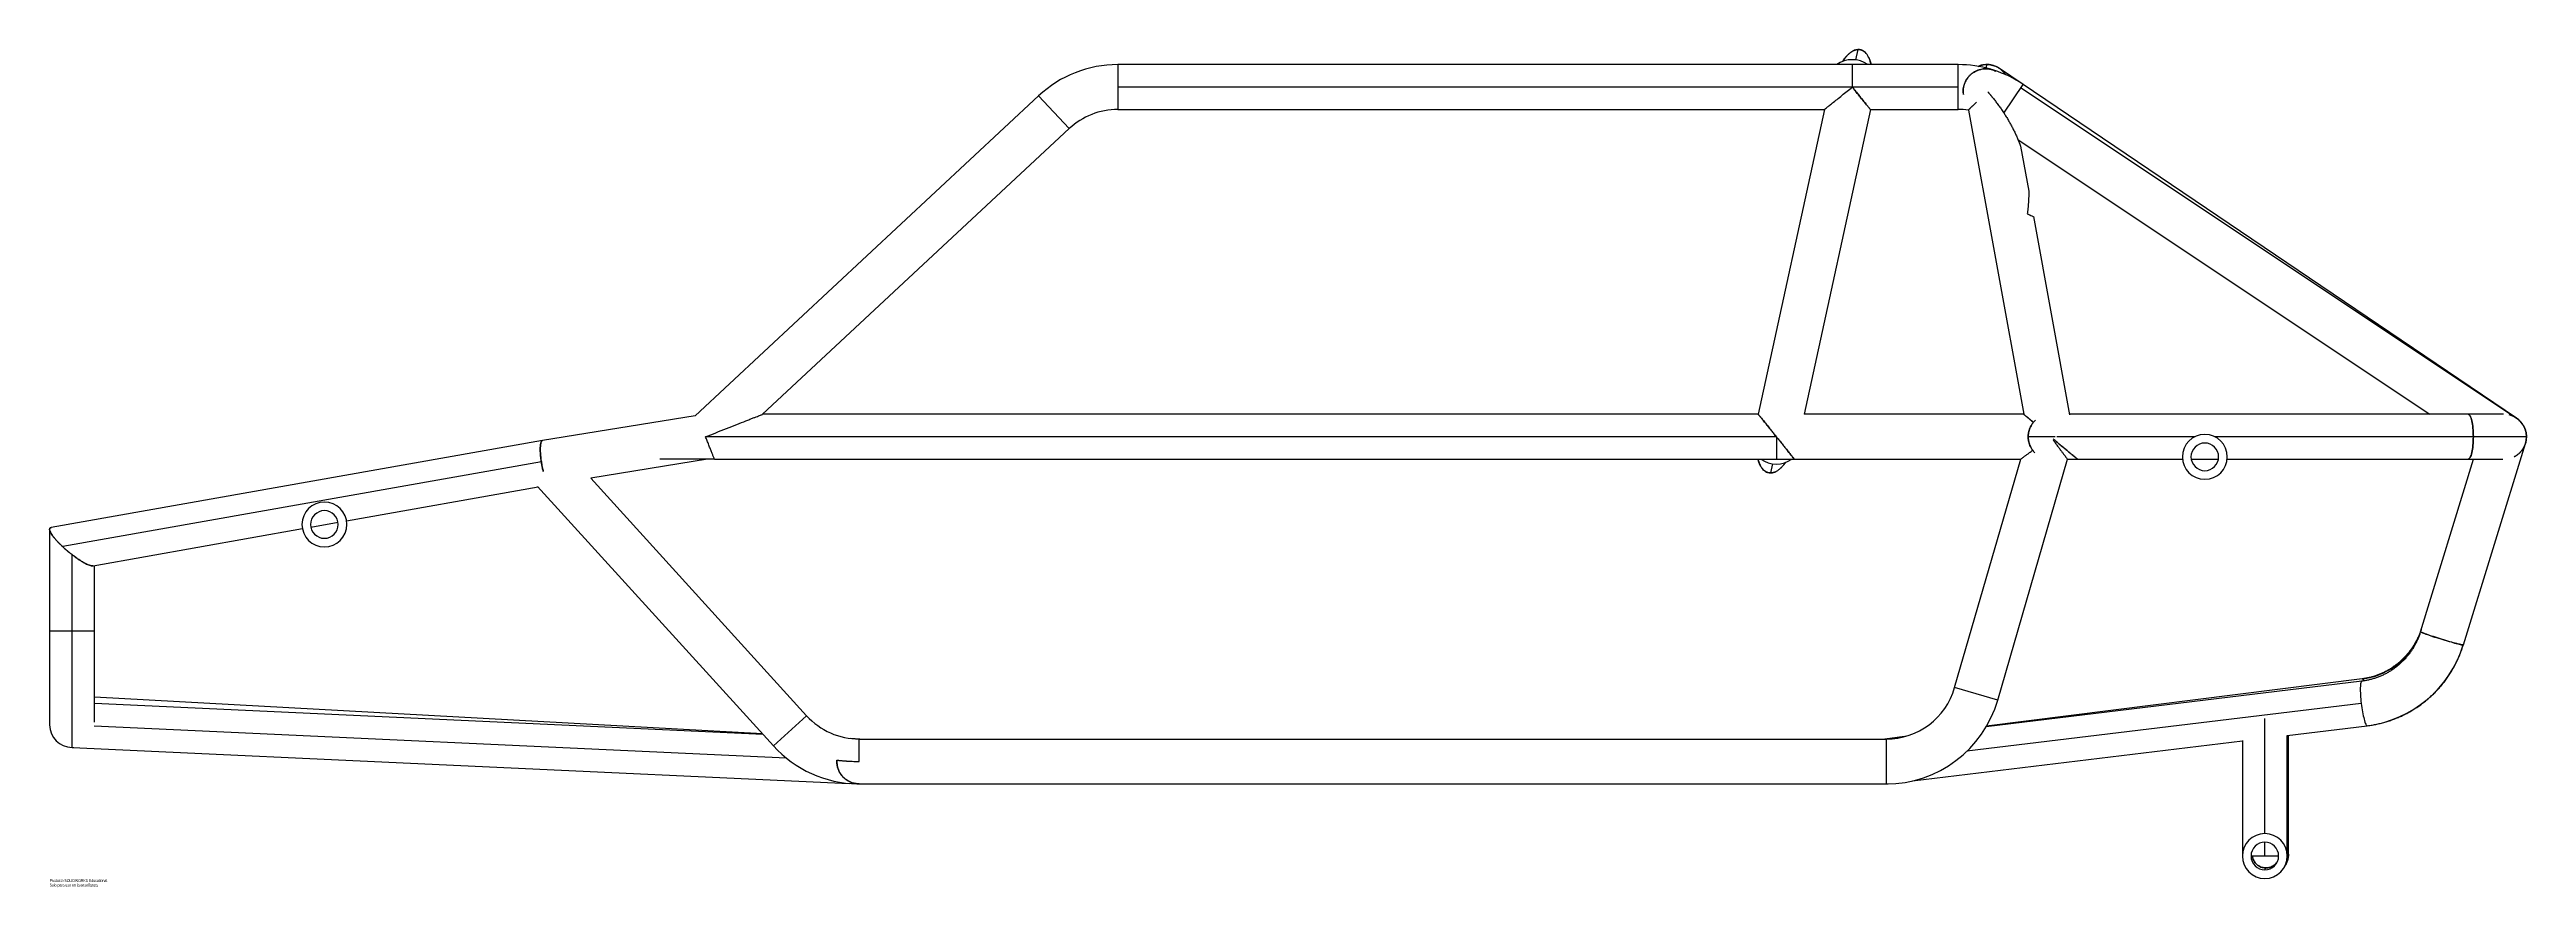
# Model space of a CAD drawing. Header units: metres. Extents: x -1.25 to 2.78, y -0.2 to 1.16.
import ezdxf

# ---------------------------------------------------------------- set-up
doc = ezdxf.new("R2010")
doc.units = ezdxf.units.M
doc.styles.add('SLDTEXTSTYLE0', font='TXT', dxfattribs={"width": 0.7})

msp = doc.modelspace()

# ---------------------------------------------------------------- linework, layer by layer
at = {"color": 7, "linetype": 'Continuous', "lineweight": 25}
for p, q in [((1.8561, 1.1338), (0.4881, 1.1338)), ((0.4881, 1.1338), (0.4881, 1.0608)), ((1.6836, 1.1338), (1.6836, 1.0973)), ((1.6895, 1.1413), (1.6932, 1.1583)), ((1.8561, 1.0608), (1.8561, 1.1338)), ((1.9028, 1.1339), (1.9011, 1.1284)), ((1.8561, 1.0973), (0.4881, 1.0973)), ((1.9007, 1.1271), (1.9007, 1.127)), ((2.7648, 0.5586), (1.923, 1.1277)), ((1.9304, 1.0548), (1.9619, 1.1014)), ((1.9583, 1.0961), (2.7646, 0.5587)), ((0.3593, 1.0831), (-0.1996, 0.5626)), ((0.3593, 1.0831), (0.4091, 1.0297)), ((0.4881, 1.0608), (1.6383, 1.0608)), ((1.6383, 1.0608), (1.5306, 0.5648)), ((1.713, 1.0608), (1.6053, 0.5648)), ((1.713, 1.0608), (1.8561, 1.0608)), ((1.8725, 1.0596), (1.9626, 0.5648)), ((0.4091, 1.0297), (-0.09, 0.5648)), ((1.9534, 1.0116), (2.6237, 0.5648)), ((1.9574, 1.0012), (1.9707, 0.9279)), ((1.9783, 0.8865), (2.037, 0.5641)), ((1.5306, 0.5648), (-0.09, 0.5648)), ((1.9626, 0.5648), (1.6053, 0.5648)), ((2.7436, 0.5648), (2.0369, 0.5648)), ((-0.1996, 0.5626), (-0.4481, 0.5222)), ((1.56, 0.5283), (-0.1828, 0.5283)), ((1.56, 0.5283), (1.56, 0.4918)), ((2.0136, 0.5283), (1.9699, 0.5283)), ((2.2412, 0.5283), (2.0167, 0.5283)), ((2.7806, 0.5283), (2.2735, 0.5283)), ((-0.4481, 0.5222), (-1.2481, 0.3805)), ((-0.4501, 0.4874), (-1.2292, 0.3495)), ((-0.1798, 0.4918), (-0.3697, 0.4609)), ((-0.1684, 0.4918), (1.9578, 0.4918)), ((1.5535, 0.4843), (1.5503, 0.4694)), ((1.8502, 0.1202), (1.9578, 0.4918)), ((1.9204, 0.0999), (2.0338, 0.4918)), ((2.0338, 0.4918), (2.2211, 0.4918)), ((2.0499, 0.4932), (2.0502, 0.4918)), ((2.2352, 0.4918), (2.2795, 0.4918)), ((2.2937, 0.4918), (2.7422, 0.4918)), ((2.6084, 0.2111), (2.6949, 0.4918)), ((2.6782, 0.1896), (2.7793, 0.5176)), ((-0.7672, 0.3915), (-0.4554, 0.4467)), ((-0.4562, 0.4476), (-0.0724, 0.0253)), ((-0.3697, 0.4609), (-0.0183, 0.0744)), ((1.552, 0.4694), (1.55, 0.4693)), ((-1.2505, 0.3777), (-1.2505, 0.0594)), ((-1.1798, 0.3185), (-0.8391, 0.3788)), ((-0.8253, 0.3812), (-0.781, 0.3891)), ((-1.214, 0.0228), (-1.214, 0.3365)), ((-1.1775, 0.0638), (-1.1775, 0.3189)), ((-1.1775, 0.2118), (-1.2505, 0.2118)), ((2.5129, 0.1306), (1.9017, 0.0565)), ((2.5133, 0.1344), (1.9022, 0.0574)), ((-0.0904, 0.0452), (-1.1775, 0.1045)), ((-0.0892, 0.0438), (-1.1775, 0.0943)), ((1.9204, 0.0999), (1.8502, 0.1202)), ((2.512, 0.0944), (1.8702, 0.0166)), ((-0.0511, 0.0053), (-1.178, 0.0575)), ((-0.0183, 0.0744), (-0.0724, 0.0253)), ((1.7697, 0.0407), (1.7366, 0.0365)), ((1.7686, 0.0404), (1.7367, 0.0365)), ((2.3551, -0.1174), (2.3551, 0.07)), ((2.3913, 0.0423), (2.5217, 0.0581)), ((2.3916, -0.1538), (2.3916, 0.0424)), ((2.3934, -0.1507), (2.3934, 0.0426)), ((2.5216, 0.0581), (2.5217, 0.0581)), ((-1.214, 0.0228), (-1.211, 0.023)), ((-1.2134, 0.0229), (0.0508, -0.0358)), ((0.0684, 0.0365), (0.0539, 0.0373)), ((0.0683, 0.0365), (0.0559, 0.0371)), ((0.0674, 0.0365), (1.7389, 0.0365)), ((0.0674, 0), (0.0674, 0.0365)), ((1.7389, 0.0365), (1.7389, -0.0365)), ((1.7818, -0.0316), (2.3186, 0.0335)), ((2.3186, 0.034), (2.3186, -0.1539)), ((0.0674, -0.0365), (1.7389, -0.0365)), ((2.3777, -0.1539), (2.3325, -0.1539)), ((2.3551, -0.1539), (2.3551, -0.1314)), ((2.3551, -0.1764), (2.3569, -0.1732)), ((2.3869, -0.1719), (2.3886, -0.1688))]:
    msp.add_line(p, q, dxfattribs=at)
at = {"color": 7, "linetype": 'Continuous', "lineweight": 25, "flags": 128}
for points in [[(2.6859, 0.5648), (2.6868, 0.5647), (2.6876, 0.5641), (2.6884, 0.5633), (2.6892, 0.5621), (2.69, 0.5605), (2.6907, 0.5587), (2.6913, 0.5565), (2.692, 0.5541), (2.6925, 0.5515), (2.693, 0.5486), (2.6934, 0.5455), (2.6938, 0.5423), (2.6941, 0.5389), (2.6943, 0.5354), (2.6944, 0.5319), (2.6945, 0.5283)], [(2.6945, 0.5283), (2.6944, 0.5319), (2.6943, 0.5354), (2.6941, 0.5389), (2.6938, 0.5423), (2.6934, 0.5455), (2.693, 0.5486), (2.6925, 0.5515), (2.692, 0.5541), (2.6913, 0.5565), (2.6907, 0.5587), (2.69, 0.5605), (2.6892, 0.5621), (2.6884, 0.5633), (2.6876, 0.5641), (2.6868, 0.5647), (2.6859, 0.5648)], [(2.6945, 0.5283), (2.6944, 0.5247), (2.6943, 0.5212), (2.6941, 0.5177), (2.6938, 0.5143), (2.6934, 0.5111), (2.693, 0.508), (2.6925, 0.5052), (2.692, 0.5025), (2.6913, 0.5001), (2.6907, 0.498), (2.69, 0.4961), (2.6892, 0.4946), (2.6884, 0.4934), (2.6876, 0.4925), (2.6868, 0.492), (2.6859, 0.4918)], [(2.6859, 0.4918), (2.6868, 0.492), (2.6876, 0.4925), (2.6884, 0.4934), (2.6892, 0.4946), (2.69, 0.4961), (2.6907, 0.498), (2.6913, 0.5001), (2.692, 0.5025), (2.6925, 0.5052), (2.693, 0.508), (2.6934, 0.5111), (2.6938, 0.5143), (2.6941, 0.5177), (2.6943, 0.5212), (2.6944, 0.5247), (2.6945, 0.5283)], [(2.6782, 0.1896), (2.678, 0.1895), (2.6775, 0.1896), (2.6766, 0.1897), (2.6754, 0.1899), (2.6739, 0.1902), (2.6721, 0.1906), (2.67, 0.1911), (2.6677, 0.1917), (2.6651, 0.1924), (2.6623, 0.1932), (2.6594, 0.194), (2.6562, 0.1949), (2.653, 0.1958), (2.6497, 0.1968), (2.6463, 0.1978), (2.6429, 0.1989), (2.6394, 0.2), (2.6361, 0.201), (2.6327, 0.2021), (2.6295, 0.2031), (2.6265, 0.2041), (2.6235, 0.2051), (2.6208, 0.2061), (2.6183, 0.2069), (2.6161, 0.2078), (2.614, 0.2085), (2.6123, 0.2092), (2.6109, 0.2098), (2.6098, 0.2102), (2.609, 0.2106), (2.6085, 0.2109), (2.6084, 0.2111)], [(2.6084, 0.2111), (2.6085, 0.211), (2.6088, 0.2108), (2.6094, 0.2104), (2.6104, 0.21), (2.6117, 0.2094), (2.6133, 0.2088), (2.6152, 0.2081), (2.6174, 0.2073), (2.6198, 0.2064), (2.6224, 0.2055), (2.6252, 0.2045), (2.6282, 0.2035), (2.6314, 0.2025), (2.6347, 0.2015), (2.638, 0.2004), (2.6414, 0.1993), (2.6449, 0.1983), (2.6483, 0.1972), (2.6516, 0.1962), (2.6549, 0.1953), (2.6581, 0.1944), (2.6611, 0.1935), (2.664, 0.1927), (2.6666, 0.192), (2.6691, 0.1914), (2.6712, 0.1908), (2.6732, 0.1904), (2.6748, 0.19), (2.6761, 0.1897), (2.6771, 0.1896), (2.6778, 0.1895)], [(2.6778, 0.1895), (2.6782, 0.1896), (2.6782, 0.1896)], [(2.5129, 0.1306), (2.5125, 0.1305), (2.5121, 0.1299), (2.5117, 0.1291), (2.5113, 0.1279), (2.511, 0.1264), (2.5108, 0.1245), (2.5106, 0.1224), (2.5105, 0.12), (2.5105, 0.1174), (2.5105, 0.1145), (2.5106, 0.1115), (2.5108, 0.1083), (2.511, 0.1049), (2.5113, 0.1015), (2.5116, 0.0979), (2.512, 0.0944), (2.5125, 0.0908), (2.513, 0.0873), (2.5135, 0.0839), (2.5141, 0.0805), (2.5147, 0.0773), (2.5153, 0.0742), (2.516, 0.0714), (2.5166, 0.0688), (2.5173, 0.0664), (2.5179, 0.0642), (2.5186, 0.0624), (2.5193, 0.0609), (2.5199, 0.0597), (2.5205, 0.0588), (2.5211, 0.0583), (2.5216, 0.0581)], [(2.5129, 0.1306), (2.5125, 0.1305), (2.5121, 0.1299), (2.5117, 0.1291), (2.5113, 0.1279), (2.511, 0.1264), (2.5108, 0.1245), (2.5106, 0.1224), (2.5105, 0.12), (2.5105, 0.1174), (2.5105, 0.1145), (2.5106, 0.1115), (2.5108, 0.1083), (2.511, 0.1049), (2.5113, 0.1015), (2.5116, 0.0979), (2.512, 0.0944)], [(2.5133, 0.1344), (2.5135, 0.1344), (2.5142, 0.1342), (2.5149, 0.1337), (2.5156, 0.1328), (2.5164, 0.1316), (2.5166, 0.1312)], [(2.5133, 0.1344), (2.5135, 0.1344), (2.5142, 0.1342)], [(2.512, 0.0944), (2.5125, 0.0908), (2.513, 0.0873), (2.5135, 0.0839), (2.5141, 0.0805), (2.5147, 0.0773), (2.5153, 0.0742), (2.516, 0.0714), (2.5166, 0.0688), (2.5173, 0.0664), (2.5179, 0.0642), (2.5186, 0.0624), (2.5193, 0.0609), (2.5199, 0.0597), (2.5205, 0.0588), (2.5211, 0.0583), (2.5216, 0.0581), (2.5217, 0.0581)]]:
    msp.add_lwpolyline(points, dxfattribs=at)
at = {"color": 7, "linetype": 'Continuous', "lineweight": 25}
for centre, radius, start, end in [((0.4881, 0.9449), 0.1889, 90, 132.9666), ((1.6836, 1.0973), 0.0445, 55.2281, 124.7719), ((1.8561, 0.9449), 0.1889, 73.67, 90), ((1.8561, 0.9449), 0.1889, 55.9392, 72.1195), ((0.4881, 0.9449), 0.1159, 90, 132.9666), ((1.8561, 0.9449), 0.1159, 81.8484, 90), ((2.2574, 0.4956), 0.0365, 90, 270), ((2.2574, 0.4956), 0.0365, 270, 90), ((2.7444, 0.5283), 0.0365, 21.8955, 76.4832), ((1.56, 0.5283), 0.0444, 235.2281, 304.7719), ((2.2574, 0.4956), 0.0225, 90, 270), ((2.2574, 0.4956), 0.0225, 270, 90), ((-0.8032, 0.3856), 0.0365, 90, 270), ((-0.8032, 0.3856), 0.0225, 90, 270), ((-0.8032, 0.3856), 0.0365, 270, 90), ((-0.8032, 0.3856), 0.0225, 270, 90), ((2.499, 0.25), 0.1168, 277.4847, 332.9482), ((2.4985, 0.2442), 0.1875, 277.0836, 343.0585), ((2.5095, 0.1279), 0.00783, 25.7533, 53.2767), ((1.7389, 0.1524), 0.1159, 270, 343.8521), ((1.7389, 0.1524), 0.1889, 270, 343.8521), ((-1.214, 0.0594), 0.0365, 180, 270), ((0.0674, 0.1524), 0.1159, 222.2724, 270), ((0.0674, 0.1524), 0.1889, 222.2724, 269.1004), ((2.3551, -0.1539), 0.0365, 0, 180), ((2.3551, -0.1539), 0.0365, 180, 0), ((2.3551, -0.1539), 0.0225, 0, 180), ((2.3551, -0.1539), 0.0225, 180, 0)]:
    msp.add_arc(centre, radius, start, end, dxfattribs=at)
for points, knots in [([(1.6679, 1.1388), (1.6679, 1.1388), (1.669, 1.1407), (1.6714, 1.1439), (1.675, 1.1483), (1.6787, 1.1519), (1.6826, 1.1548), (1.6864, 1.1569), (1.6899, 1.158), (1.6922, 1.1582), (1.6932, 1.1583)], [0, 0, 0, 0, 0.001207, 0.1953, 0.365384, 0.512818, 0.66869, 0.798137, 0.90683, 1, 1, 1, 1]), ([(1.694, 1.1583), (1.6929, 1.1583), (1.6907, 1.1582), (1.6872, 1.1572), (1.6834, 1.1553), (1.6795, 1.1526), (1.6757, 1.1491), (1.6721, 1.1449), (1.6694, 1.1414), (1.6682, 1.1392), (1.6679, 1.1388)], [0, 0, 0, 0, 0.090201, 0.194903, 0.319262, 0.468952, 0.610707, 0.774542, 0.96194, 1, 1, 1, 1]), ([(1.6932, 1.1583), (1.6941, 1.1583), (1.6959, 1.1582), (1.6987, 1.1575), (1.7016, 1.1561), (1.7045, 1.1538), (1.7074, 1.1506), (1.71, 1.1463), (1.7123, 1.1408), (1.7137, 1.1365), (1.7141, 1.134), (1.7141, 1.1338)], [0, 0, 0, 0, 0.075625, 0.157113, 0.247398, 0.350433, 0.470869, 0.613478, 0.783881, 0.983829, 1, 1, 1, 1]), ([(1.7141, 1.1338), (1.7136, 1.1359), (1.7127, 1.14), (1.7105, 1.1454), (1.7079, 1.1499), (1.7052, 1.1532), (1.7023, 1.1556), (1.6994, 1.1572), (1.6967, 1.1581), (1.6948, 1.1582), (1.694, 1.1583)], [0, 0, 0, 0, 0.1914332, 0.3653969, 0.5140266, 0.6394552, 0.7464106, 0.8395893, 0.9230761, 1, 1, 1, 1]), ([(1.8884, 1.1309), (1.8891, 1.1312), (1.8912, 1.1322), (1.8948, 1.1331), (1.8989, 1.1338), (1.9015, 1.1339), (1.9028, 1.1339)], [0, 0, 0, 0, 0.125824, 0.430409, 0.722824, 1, 1, 1, 1]), ([(1.923, 1.1277), (1.9219, 1.1283), (1.9197, 1.1298), (1.9158, 1.1315), (1.9114, 1.133), (1.9064, 1.1339), (1.9011, 1.134), (1.8959, 1.1334), (1.8917, 1.1324), (1.8892, 1.1313), (1.8885, 1.1309)], [0, 0, 0, 0, 0.116653, 0.244478, 0.382937, 0.530546, 0.684658, 0.815378, 0.945426, 1, 1, 1, 1]), ([(1.9028, 1.1339), (1.904, 1.1339), (1.9066, 1.1338), (1.9105, 1.1331), (1.9146, 1.132), (1.919, 1.1302), (1.9234, 1.1276), (1.9273, 1.1244), (1.9306, 1.121), (1.9323, 1.1185), (1.9332, 1.1173)], [0, 0, 0, 0, 0.09353, 0.19942, 0.31861, 0.45152, 0.597734, 0.755647, 0.880001, 1, 1, 1, 1]), ([(1.6383, 1.0608), (1.6383, 1.0608), (1.6385, 1.061), (1.6395, 1.0618), (1.6403, 1.0624), (1.6425, 1.0642), (1.644, 1.0654), (1.6473, 1.0681), (1.6493, 1.0697), (1.6537, 1.0732), (1.6562, 1.0752), (1.6614, 1.0794), (1.6641, 1.0816), (1.6697, 1.0861), (1.6725, 1.0884), (1.6781, 1.0929), (1.6809, 1.0951), (1.6836, 1.0973)], [0, 0, 0, 0, 0.125, 0.125, 0.25, 0.25, 0.375, 0.375, 0.5, 0.5, 0.625, 0.625, 0.75, 0.75, 0.875, 0.875, 1, 1, 1, 1]), ([(1.6836, 1.0973), (1.6853, 1.0951), (1.6871, 1.0929), (1.6907, 1.0884), (1.6926, 1.0861), (1.6962, 1.0816), (1.698, 1.0794), (1.7013, 1.0752), (1.7029, 1.0732), (1.7058, 1.0697), (1.7071, 1.0681), (1.7093, 1.0654), (1.7102, 1.0642), (1.7116, 1.0624), (1.7122, 1.0618), (1.7128, 1.061), (1.713, 1.0608), (1.713, 1.0608)], [0, 0, 0, 0, 0.125, 0.125, 0.25, 0.25, 0.375, 0.375, 0.5, 0.5, 0.625, 0.625, 0.75, 0.75, 0.875, 0.875, 1, 1, 1, 1]), ([(1.713, 1.0608), (1.713, 1.0608), (1.7129, 1.0609), (1.7126, 1.0612), (1.7124, 1.0615), (1.7118, 1.0623), (1.7114, 1.0627), (1.7106, 1.0638), (1.7101, 1.0644), (1.7084, 1.0664), (1.7071, 1.068), (1.7043, 1.0715), (1.7028, 1.0734), (1.6996, 1.0773), (1.698, 1.0793), (1.6949, 1.0832), (1.6933, 1.0852), (1.6903, 1.0889), (1.6888, 1.0907), (1.6861, 1.0941), (1.6848, 1.0958), (1.6836, 1.0973)], [0, 0, 0, 0, 0.0625, 0.0625, 0.125, 0.125, 0.1875, 0.1875, 0.25, 0.25, 0.375, 0.375, 0.5, 0.5, 0.625, 0.625, 0.75, 0.75, 0.875, 0.875, 1, 1, 1, 1]), ([(1.9007, 1.127), (1.8994, 1.1269), (1.8968, 1.1268), (1.8926, 1.1261), (1.8881, 1.1248), (1.8835, 1.1227), (1.8793, 1.1201), (1.8758, 1.1172), (1.8731, 1.1144), (1.8705, 1.1112), (1.8683, 1.1075), (1.8665, 1.1035), (1.8651, 1.0991), (1.8642, 1.0942), (1.864, 1.0894), (1.8644, 1.0864), (1.8646, 1.0851)], [0, 0, 0, 0, 0.075598, 0.15538, 0.238512, 0.323927, 0.410628, 0.465356, 0.520653, 0.57702, 0.635253, 0.696347, 0.761292, 0.839865, 0.924708, 1, 1, 1, 1]), ([(1.8646, 1.0851), (1.8645, 1.0863), (1.864, 1.0891), (1.8642, 1.0936), (1.8649, 1.0984), (1.8662, 1.1027), (1.868, 1.1069), (1.8703, 1.1109), (1.8731, 1.1145), (1.8764, 1.1178), (1.8799, 1.1205), (1.8841, 1.123), (1.8888, 1.1251), (1.8939, 1.1264), (1.8992, 1.1271), (1.9045, 1.1269), (1.9095, 1.1261), (1.9137, 1.1248), (1.9161, 1.1236), (1.9172, 1.1231)], [0, 0, 0, 0, 0.046676, 0.114993, 0.164601, 0.212666, 0.259439, 0.305489, 0.351586, 0.398493, 0.446761, 0.496612, 0.565279, 0.635609, 0.706247, 0.789451, 0.869066, 0.943681, 1, 1, 1, 1]), ([(1.9172, 1.1231), (1.917, 1.1232), (1.9155, 1.1241), (1.9125, 1.1251), (1.9084, 1.1263), (1.9045, 1.1269), (1.9019, 1.127), (1.9007, 1.127)], [0, 0, 0, 0, 0.034927, 0.318876, 0.573601, 0.799981, 1, 1, 1, 1]), ([(1.9042, 1.0895), (1.9044, 1.0892), (1.9049, 1.0886), (1.9057, 1.0877), (1.9064, 1.0869), (1.9072, 1.086), (1.908, 1.0851), (1.9087, 1.0842), (1.9095, 1.0833), (1.9102, 1.0823), (1.911, 1.0814), (1.9118, 1.0805), (1.9125, 1.0795), (1.9145, 1.0771), (1.9176, 1.0731), (1.9217, 1.0675), (1.9258, 1.0619), (1.9296, 1.0562), (1.9334, 1.0504), (1.9369, 1.0445), (1.9403, 1.0386), (1.9435, 1.0327), (1.9465, 1.0268), (1.9489, 1.0218), (1.9507, 1.0179), (1.952, 1.0149), (1.9532, 1.0121), (1.9541, 1.0097), (1.9548, 1.008), (1.9553, 1.0068), (1.9556, 1.006), (1.9558, 1.0054), (1.9561, 1.0047), (1.9563, 1.0041), (1.9565, 1.0035), (1.9567, 1.003), (1.9569, 1.0025), (1.957, 1.0021), (1.9571, 1.0018), (1.9572, 1.0016), (1.9573, 1.0015), (1.9573, 1.0013), (1.9574, 1.0012), (1.9574, 1.0012), (1.9574, 1.0012), (1.9574, 1.0012)], [0, 0, 0, 0, 0.0100746, 0.0202131, 0.0304151, 0.0406798, 0.0510067, 0.0613952, 0.0718447, 0.0823546, 0.0929242, 0.1035531, 0.1142405, 0.124986, 0.1859424, 0.2491067, 0.309822, 0.373397, 0.4333232, 0.4985318, 0.5610882, 0.623578, 0.6860971, 0.7487622, 0.7821624, 0.8115013, 0.8451093, 0.8742158, 0.8905195, 0.9054556, 0.9135306, 0.9210949, 0.9291342, 0.9368287, 0.9455049, 0.9536444, 0.9612778, 0.9684413, 0.97333, 0.978055, 0.9826368, 0.9870976, 0.9914611, 0.995753, 1, 1, 1, 1]), ([(1.9331, 1.1174), (1.9328, 1.1179), (1.9317, 1.1197), (1.9293, 1.1224), (1.9263, 1.1253), (1.9241, 1.1269), (1.923, 1.1277)], [0, 0, 0, 0, 0.112804, 0.433814, 0.729942, 1, 1, 1, 1]), ([(1.8725, 1.0596), (1.8726, 1.0596), (1.8726, 1.0597), (1.8731, 1.0602), (1.8737, 1.0609), (1.8744, 1.0616), (1.8752, 1.0624), (1.8762, 1.0634), (1.8773, 1.0644), (1.8783, 1.0655), (1.8794, 1.0665), (1.8803, 1.0675), (1.8814, 1.0686), (1.8827, 1.0698), (1.8842, 1.0713), (1.8854, 1.0724), (1.8859, 1.0729)], [0, 0, 0, 0, 0.105023, 0.211733, 0.28038, 0.351078, 0.423979, 0.491578, 0.56242, 0.636621, 0.685964, 0.737831, 0.79226, 0.849291, 0.926531, 1, 1, 1, 1]), ([(1.9707, 0.9279), (1.9707, 0.9279), (1.9707, 0.9279), (1.9707, 0.9279), (1.9707, 0.9279), (1.9707, 0.9278), (1.9707, 0.9278), (1.9707, 0.9277), (1.9707, 0.9277), (1.9707, 0.9276), (1.9707, 0.9275), (1.9707, 0.9274), (1.9707, 0.9271), (1.9707, 0.9266), (1.9708, 0.9258), (1.9708, 0.9248), (1.9708, 0.9238), (1.9708, 0.9227), (1.9707, 0.9212), (1.9707, 0.9193), (1.9707, 0.9169), (1.9706, 0.9144), (1.9704, 0.9111), (1.9702, 0.9077), (1.97, 0.9042), (1.9697, 0.9017), (1.9695, 0.899), (1.9692, 0.8967), (1.9689, 0.894), (1.9687, 0.8923), (1.9685, 0.8911)], [0, 0, 0, 0, 0.005512, 0.011042, 0.016602, 0.022199, 0.027843, 0.033544, 0.03931, 0.045149, 0.051069, 0.057079, 0.063186, 0.093108, 0.126282, 0.156194, 0.189066, 0.219286, 0.252036, 0.310414, 0.376863, 0.435773, 0.501425, 0.626261, 0.685197, 0.75122, 0.809204, 0.875749, 0.918282, 1, 1, 1, 1]), ([(1.9685, 0.8911), (1.9701, 0.8904), (1.9715, 0.8897), (1.9739, 0.8886), (1.9749, 0.8881), (1.9766, 0.8873), (1.9772, 0.887), (1.9781, 0.8866), (1.9783, 0.8865), (1.9783, 0.8865)], [0, 0, 0, 0, 0.25, 0.25, 0.5, 0.5, 0.75, 0.75, 1, 1, 1, 1]), ([(-0.1828, 0.5283), (-0.1773, 0.5305), (-0.1716, 0.5327), (-0.1601, 0.5372), (-0.1543, 0.5395), (-0.1429, 0.544), (-0.1373, 0.5462), (-0.1267, 0.5504), (-0.1217, 0.5524), (-0.1149, 0.555), (-0.1128, 0.5559), (-0.1087, 0.5575), (-0.1069, 0.5582), (-0.1034, 0.5596), (-0.1018, 0.5602), (-0.0989, 0.5613), (-0.0976, 0.5618), (-0.0954, 0.5627), (-0.0944, 0.5631), (-0.0928, 0.5637), (-0.0921, 0.564), (-0.0905, 0.5646), (-0.09, 0.5648), (-0.09, 0.5648)], [0, 0, 0, 0, 0.125, 0.125, 0.25, 0.25, 0.375, 0.375, 0.5, 0.5, 0.5625, 0.5625, 0.625, 0.625, 0.6875, 0.6875, 0.75, 0.75, 0.8125, 0.8125, 0.875, 0.875, 1, 1, 1, 1]), ([(1.5306, 0.5648), (1.5306, 0.5648), (1.5306, 0.5647), (1.5309, 0.5644), (1.5312, 0.5641), (1.5318, 0.5633), (1.5321, 0.5629), (1.533, 0.5618), (1.5335, 0.5612), (1.5351, 0.5592), (1.5364, 0.5576), (1.5392, 0.5541), (1.5408, 0.5522), (1.5439, 0.5483), (1.5455, 0.5463), (1.5487, 0.5424), (1.5503, 0.5404), (1.5533, 0.5367), (1.5547, 0.5349), (1.5575, 0.5315), (1.5588, 0.5298), (1.56, 0.5283)], [0, 0, 0, 0, 0.0625, 0.0625, 0.125, 0.125, 0.1875, 0.1875, 0.25, 0.25, 0.375, 0.375, 0.5, 0.5, 0.625, 0.625, 0.75, 0.75, 0.875, 0.875, 1, 1, 1, 1]), ([(1.5894, 0.4918), (1.5894, 0.4918), (1.5894, 0.4919), (1.589, 0.4924), (1.5887, 0.4927), (1.5878, 0.4938), (1.5872, 0.4945), (1.5857, 0.4965), (1.5847, 0.4976), (1.5824, 0.5006), (1.581, 0.5023), (1.5785, 0.5053), (1.5777, 0.5064), (1.5758, 0.5087), (1.5749, 0.5099), (1.5728, 0.5124), (1.5718, 0.5137), (1.5696, 0.5165), (1.5684, 0.5179), (1.5661, 0.5208), (1.5649, 0.5223), (1.5625, 0.5253), (1.5612, 0.5268), (1.5588, 0.5298), (1.5575, 0.5314), (1.5551, 0.5344), (1.5539, 0.5359), (1.5516, 0.5388), (1.5504, 0.5402), (1.5482, 0.5429), (1.5472, 0.5442), (1.5451, 0.5468), (1.5442, 0.548), (1.5423, 0.5502), (1.5415, 0.5513), (1.539, 0.5543), (1.5376, 0.5561), (1.5353, 0.559), (1.5343, 0.5602), (1.5328, 0.5621), (1.5322, 0.5628), (1.5313, 0.5639), (1.531, 0.5643), (1.5306, 0.5647), (1.5306, 0.5648), (1.5306, 0.5648)], [0, 0, 0, 0, 0.0625, 0.0625, 0.125, 0.125, 0.1875, 0.1875, 0.25, 0.25, 0.3125, 0.3125, 0.34375, 0.34375, 0.375, 0.375, 0.40625, 0.40625, 0.4375, 0.4375, 0.46875, 0.46875, 0.5, 0.5, 0.53125, 0.53125, 0.5625, 0.5625, 0.59375, 0.59375, 0.625, 0.625, 0.65625, 0.65625, 0.6875, 0.6875, 0.75, 0.75, 0.8125, 0.8125, 0.875, 0.875, 0.9375, 0.9375, 1, 1, 1, 1]), ([(1.9626, 0.5648), (1.9627, 0.5648), (1.9627, 0.5647), (1.9633, 0.5643), (1.9644, 0.5634), (1.966, 0.562), (1.9683, 0.5601), (1.9715, 0.5575), (1.9749, 0.5546), (1.9774, 0.5525), (1.9784, 0.5517)], [0, 0, 0, 0, 0.08707, 0.182743, 0.289104, 0.408653, 0.544143, 0.698274, 0.873233, 1, 1, 1, 1]), ([(1.9784, 0.5517), (1.9774, 0.5525), (1.9749, 0.5546), (1.9715, 0.5575), (1.9683, 0.5601), (1.966, 0.562), (1.9644, 0.5634), (1.9633, 0.5643), (1.9627, 0.5647), (1.9627, 0.5648), (1.9626, 0.5648)], [0, 0, 0, 0, 0.126767, 0.301726, 0.455857, 0.591347, 0.710896, 0.817257, 0.91293, 1, 1, 1, 1]), ([(-0.1684, 0.4918), (-0.1684, 0.4918), (-0.1685, 0.492), (-0.1688, 0.4928), (-0.1691, 0.4935), (-0.1698, 0.4953), (-0.1702, 0.4964), (-0.1713, 0.4991), (-0.1719, 0.5007), (-0.1733, 0.5043), (-0.1741, 0.5063), (-0.1757, 0.5104), (-0.1766, 0.5126), (-0.1784, 0.5171), (-0.1793, 0.5194), (-0.181, 0.5239), (-0.1819, 0.5262), (-0.1828, 0.5283)], [0, 0, 0, 0, 0.125, 0.125, 0.25, 0.25, 0.375, 0.375, 0.5, 0.5, 0.625, 0.625, 0.75, 0.75, 0.875, 0.875, 1, 1, 1, 1]), ([(1.56, 0.5283), (1.5612, 0.5268), (1.5625, 0.5252), (1.5653, 0.5218), (1.5667, 0.52), (1.5698, 0.5162), (1.5713, 0.5143), (1.5745, 0.5104), (1.5761, 0.5084), (1.5792, 0.5045), (1.5808, 0.5026), (1.5836, 0.4991), (1.5849, 0.4975), (1.5865, 0.4954), (1.587, 0.4948), (1.5879, 0.4938), (1.5882, 0.4933), (1.5888, 0.4926), (1.5891, 0.4923), (1.5894, 0.4919), (1.5894, 0.4918), (1.5894, 0.4918)], [0, 0, 0, 0, 0.125, 0.125, 0.25, 0.25, 0.375, 0.375, 0.5, 0.5, 0.625, 0.625, 0.75, 0.75, 0.8125, 0.8125, 0.875, 0.875, 0.9375, 0.9375, 1, 1, 1, 1]), ([(1.9699, 0.5283), (1.9699, 0.5294), (1.97, 0.5316), (1.9705, 0.5351), (1.9713, 0.5387), (1.9727, 0.5426), (1.9747, 0.5466), (1.9773, 0.5505), (1.9798, 0.5535), (1.9815, 0.5549), (1.982, 0.5554)], [0, 0, 0, 0, 0.090659, 0.190409, 0.301604, 0.427079, 0.56995, 0.733271, 0.919512, 1, 1, 1, 1]), ([(1.982, 0.5554), (1.9815, 0.5549), (1.9798, 0.5535), (1.9773, 0.5505), (1.9747, 0.5466), (1.9727, 0.5426), (1.9713, 0.5387), (1.9705, 0.5351), (1.97, 0.5316), (1.9699, 0.5294), (1.9699, 0.5283)], [0, 0, 0, 0, 0.080488, 0.266729, 0.43005, 0.572921, 0.698396, 0.809591, 0.909341, 1, 1, 1, 1]), ([(1.981, 0.5021), (1.9808, 0.5023), (1.9795, 0.5035), (1.9773, 0.5062), (1.9747, 0.5101), (1.9727, 0.514), (1.9713, 0.5179), (1.9705, 0.5216), (1.97, 0.525), (1.9699, 0.5273), (1.9699, 0.5283)], [0, 0, 0, 0, 0.030141, 0.226579, 0.398842, 0.549537, 0.681881, 0.799166, 0.904377, 1, 1, 1, 1]), ([(1.9699, 0.5283), (1.9699, 0.5273), (1.97, 0.525), (1.9705, 0.5216), (1.9713, 0.5179), (1.9727, 0.514), (1.9747, 0.5101), (1.9773, 0.5062), (1.9795, 0.5035), (1.9808, 0.5023), (1.981, 0.5021)], [0, 0, 0, 0, 0.095623, 0.200834, 0.318119, 0.450463, 0.601158, 0.773421, 0.969859, 1, 1, 1, 1]), ([(2.0107, 0.5248), (2.0117, 0.5239), (2.015, 0.5211), (2.0205, 0.5166), (2.0269, 0.5112), (2.0325, 0.5065), (2.0374, 0.5025), (2.0413, 0.4992), (2.0444, 0.4966), (2.0468, 0.4946), (2.0484, 0.4932), (2.0495, 0.4924), (2.0501, 0.4919), (2.0501, 0.4918), (2.0502, 0.4918)], [0, 0, 0, 0, 0.056298, 0.189784, 0.315757, 0.431707, 0.536274, 0.629186, 0.711036, 0.782987, 0.846473, 0.902955, 0.953762, 1, 1, 1, 1]), ([(2.0502, 0.4918), (2.0501, 0.4918), (2.0501, 0.4919), (2.0495, 0.4924), (2.0484, 0.4932), (2.0468, 0.4946), (2.0444, 0.4966), (2.0413, 0.4992), (2.0374, 0.5025), (2.0325, 0.5065), (2.0269, 0.5112), (2.0205, 0.5166), (2.015, 0.5211), (2.0117, 0.5239), (2.0107, 0.5248)], [0, 0, 0, 0, 0.0462381, 0.0970447, 0.1535271, 0.2170126, 0.2889639, 0.3708143, 0.4637257, 0.5682928, 0.6842433, 0.8102156, 0.9437018, 1, 1, 1, 1]), ([(2.7646, 0.5587), (2.7657, 0.558), (2.7678, 0.5564), (2.7709, 0.5535), (2.7739, 0.5499), (2.7767, 0.5456), (2.7788, 0.5408), (2.7803, 0.5356), (2.781, 0.5304), (2.7808, 0.5248), (2.7798, 0.519), (2.7778, 0.5133), (2.7749, 0.508), (2.7711, 0.5032), (2.7666, 0.4992), (2.7632, 0.4968), (2.7613, 0.496), (2.7611, 0.4959)], [0, 0, 0, 0, 0.057879, 0.121509, 0.190927, 0.265853, 0.345611, 0.415012, 0.486232, 0.558451, 0.630979, 0.703411, 0.775677, 0.847943, 0.920375, 0.992903, 1, 1, 1, 1]), ([(2.7611, 0.496), (2.7617, 0.4963), (2.7638, 0.4973), (2.7671, 0.4996), (2.7706, 0.5028), (2.7739, 0.5066), (2.7766, 0.511), (2.7787, 0.5157), (2.78, 0.5202), (2.7808, 0.5244), (2.7808, 0.527), (2.7809, 0.5283)], [0, 0, 0, 0, 0.05692, 0.183288, 0.301242, 0.411533, 0.547996, 0.674034, 0.790881, 0.899351, 1, 1, 1, 1]), ([(2.7809, 0.5283), (2.7808, 0.5297), (2.7807, 0.5326), (2.7799, 0.537), (2.7784, 0.5418), (2.7763, 0.5463), (2.7735, 0.5505), (2.7702, 0.5542), (2.7675, 0.5568), (2.7658, 0.5578), (2.7657, 0.5579)], [0, 0, 0, 0, 0.107578, 0.230339, 0.370333, 0.5292, 0.667808, 0.818208, 0.979271, 1, 1, 1, 1]), ([(-0.4481, 0.5221), (-0.4483, 0.522), (-0.449, 0.522), (-0.4499, 0.5208), (-0.4507, 0.5187), (-0.4513, 0.5159), (-0.4517, 0.5126), (-0.4519, 0.5087), (-0.4518, 0.5044), (-0.4516, 0.4999), (-0.4512, 0.4955), (-0.4507, 0.4914), (-0.4503, 0.4887), (-0.4501, 0.4874)], [0, 0, 0, 0, 0.063141, 0.173724, 0.281165, 0.384217, 0.481962, 0.573824, 0.675896, 0.769112, 0.853815, 0.930558, 1, 1, 1, 1]), ([(-0.447, 0.4719), (-0.4471, 0.4724), (-0.4477, 0.4746), (-0.4486, 0.479), (-0.4498, 0.4849), (-0.4507, 0.4909), (-0.4513, 0.4967), (-0.4517, 0.502), (-0.4519, 0.5068), (-0.4518, 0.5109), (-0.4515, 0.5145), (-0.4511, 0.5174), (-0.4504, 0.5196), (-0.4497, 0.5211), (-0.4489, 0.5219), (-0.4483, 0.5221), (-0.4481, 0.5222)], [0, 0, 0, 0, 0.021862, 0.105604, 0.190378, 0.275132, 0.358817, 0.440455, 0.519195, 0.594355, 0.665445, 0.744944, 0.817967, 0.884603, 0.945142, 1, 1, 1, 1]), ([(-0.4501, 0.4874), (-0.4499, 0.4862), (-0.4495, 0.4835), (-0.4487, 0.4794), (-0.4478, 0.4754), (-0.4472, 0.4729), (-0.4469, 0.4719)], [0, 0, 0, 0, 0.236301, 0.497344, 0.785351, 1, 1, 1, 1]), ([(-0.1684, 0.4918), (-0.1684, 0.4918), (-0.1685, 0.4918), (-0.1692, 0.4918), (-0.1705, 0.4918), (-0.1725, 0.4918), (-0.1754, 0.4918), (-0.1792, 0.4918), (-0.1841, 0.4918), (-0.19, 0.4918), (-0.1969, 0.4918), (-0.2047, 0.4918), (-0.2132, 0.4918), (-0.222, 0.4918), (-0.2308, 0.4918), (-0.2392, 0.4918), (-0.247, 0.4918), (-0.253, 0.4918), (-0.2562, 0.4918), (-0.2572, 0.4918)], [0, 0, 0, 0, 0.029365, 0.061561, 0.09719, 0.136969, 0.181686, 0.232113, 0.288874, 0.352281, 0.422163, 0.497738, 0.577577, 0.659708, 0.741838, 0.821678, 0.897253, 0.967134, 1, 1, 1, 1]), ([(1.5301, 0.4918), (1.5306, 0.4899), (1.5317, 0.4861), (1.534, 0.4811), (1.5366, 0.4769), (1.5395, 0.4738), (1.5424, 0.4716), (1.5453, 0.4703), (1.5481, 0.4695), (1.5499, 0.4695), (1.5508, 0.4694)], [0, 0, 0, 0, 0.18096, 0.354125, 0.502709, 0.628973, 0.737645, 0.833296, 0.91979, 1, 1, 1, 1]), ([(1.5503, 0.4694), (1.5494, 0.4695), (1.5476, 0.4696), (1.5448, 0.4704), (1.5419, 0.4719), (1.5391, 0.4742), (1.5362, 0.4774), (1.5336, 0.4817), (1.5315, 0.4866), (1.5306, 0.4902), (1.5302, 0.4918)], [0, 0, 0, 0, 0.081242, 0.169234, 0.266983, 0.378451, 0.508254, 0.661102, 0.842627, 1, 1, 1, 1]), ([(1.5748, 0.4865), (1.5739, 0.4851), (1.5718, 0.4822), (1.5684, 0.4784), (1.5647, 0.475), (1.5609, 0.4724), (1.557, 0.4705), (1.5535, 0.4696), (1.5513, 0.4695), (1.5503, 0.4694)], [0, 0, 0, 0, 0.164372, 0.339297, 0.491274, 0.652585, 0.78738, 0.901438, 1, 1, 1, 1]), ([(1.5508, 0.4694), (1.5518, 0.4695), (1.5541, 0.4697), (1.5576, 0.4708), (1.5614, 0.4727), (1.5652, 0.4755), (1.5689, 0.479), (1.5721, 0.4826), (1.574, 0.4853), (1.5748, 0.4864)], [0, 0, 0, 0, 0.101031, 0.218312, 0.357159, 0.523375, 0.679869, 0.859788, 1, 1, 1, 1]), ([(1.9578, 0.4918), (1.9579, 0.4919), (1.958, 0.492), (1.9592, 0.4929), (1.9612, 0.4943), (1.964, 0.4965), (1.9677, 0.4992), (1.9721, 0.5025), (1.9754, 0.505), (1.9772, 0.5064), (1.9772, 0.5064)], [0, 0, 0, 0, 0.110294, 0.228336, 0.356676, 0.497328, 0.651242, 0.818027, 0.995944, 1, 1, 1, 1]), ([(2.0107, 0.5226), (2.0118, 0.5212), (2.0141, 0.518), (2.0177, 0.5132), (2.0214, 0.5084), (2.0247, 0.5039), (2.0276, 0.5001), (2.0299, 0.497), (2.0317, 0.4946), (2.033, 0.493), (2.0337, 0.492), (2.0338, 0.4919), (2.0338, 0.4918)], [0, 0, 0, 0, 0.095177, 0.20949, 0.324438, 0.437995, 0.548348, 0.648246, 0.743413, 0.833634, 0.919048, 1, 1, 1, 1]), ([(-1.248, 0.3805), (-1.2485, 0.3804), (-1.2497, 0.3801), (-1.2505, 0.379), (-1.2506, 0.3771), (-1.2499, 0.3747), (-1.2485, 0.3717), (-1.2462, 0.3682), (-1.2433, 0.3643), (-1.2398, 0.3602), (-1.236, 0.3561), (-1.232, 0.3521), (-1.2277, 0.348), (-1.2231, 0.3439), (-1.2185, 0.34), (-1.2154, 0.3376), (-1.214, 0.3365)], [0, 0, 0, 0, 0.051095, 0.116694, 0.184843, 0.255389, 0.327791, 0.401173, 0.483175, 0.563491, 0.640727, 0.713812, 0.782048, 0.863505, 0.935998, 1, 1, 1, 1]), ([(-1.2292, 0.3495), (-1.2304, 0.3506), (-1.2328, 0.3529), (-1.2363, 0.3564), (-1.2398, 0.3602), (-1.2432, 0.3642), (-1.2461, 0.368), (-1.2483, 0.3715), (-1.2498, 0.3744), (-1.2506, 0.377), (-1.2505, 0.379), (-1.2497, 0.3802), (-1.2485, 0.3803), (-1.2481, 0.3804)], [0, 0, 0, 0, 0.078819, 0.165425, 0.259802, 0.361464, 0.469347, 0.562853, 0.658367, 0.754699, 0.850897, 0.946491, 1, 1, 1, 1]), ([(-1.1799, 0.3186), (-1.1802, 0.3185), (-1.1811, 0.3182), (-1.1837, 0.3187), (-1.1875, 0.3199), (-1.1918, 0.3219), (-1.1965, 0.3245), (-1.2014, 0.3275), (-1.2065, 0.3309), (-1.2117, 0.3347), (-1.2169, 0.3387), (-1.2215, 0.3425), (-1.2256, 0.3461), (-1.228, 0.3484), (-1.2292, 0.3495)], [0, 0, 0, 0, 0.038392, 0.126184, 0.214438, 0.303249, 0.392185, 0.480365, 0.566691, 0.66629, 0.760147, 0.847277, 0.927233, 1, 1, 1, 1]), ([(-1.214, 0.3365), (-1.2127, 0.3355), (-1.2101, 0.3335), (-1.2059, 0.3305), (-1.2014, 0.3275), (-1.1967, 0.3246), (-1.1924, 0.3222), (-1.1886, 0.3204), (-1.1854, 0.3192), (-1.1825, 0.3185), (-1.1805, 0.3182), (-1.1798, 0.3185), (-1.1795, 0.3186)], [0, 0, 0, 0, 0.096146, 0.199908, 0.310968, 0.428659, 0.552057, 0.647853, 0.746116, 0.846872, 0.950462, 1, 1, 1, 1]), ([(2.6084, 0.2111), (2.6081, 0.2103), (2.6073, 0.2075), (2.6056, 0.2028), (2.6032, 0.1973), (2.6006, 0.1918), (2.5977, 0.1866), (2.5945, 0.1815), (2.5911, 0.1765), (2.5874, 0.1718), (2.5835, 0.1672), (2.5793, 0.1629), (2.575, 0.1588), (2.5704, 0.1549), (2.5656, 0.1512), (2.5607, 0.1479), (2.5556, 0.1448), (2.5503, 0.1419), (2.5449, 0.1394), (2.5394, 0.1371), (2.5337, 0.1351), (2.528, 0.1335), (2.5222, 0.1321), (2.5171, 0.1312), (2.514, 0.1308), (2.5129, 0.1306)], [0, 0, 0, 0, 0.020863, 0.066119, 0.111383, 0.156656, 0.201939, 0.247234, 0.292541, 0.337862, 0.383196, 0.428546, 0.47391, 0.51929, 0.564685, 0.610096, 0.655522, 0.700963, 0.746418, 0.791887, 0.837369, 0.882863, 0.928367, 0.973879, 1, 1, 1, 1]), ([(2.6102, 0.2169), (2.6099, 0.216), (2.609, 0.2132), (2.6073, 0.2086), (2.605, 0.203), (2.6024, 0.1976), (2.5995, 0.1923), (2.5964, 0.1871), (2.593, 0.1822), (2.5893, 0.1774), (2.5855, 0.1728), (2.5814, 0.1684), (2.5771, 0.1642), (2.5726, 0.1602), (2.5679, 0.1565), (2.563, 0.1531), (2.5579, 0.1498), (2.5528, 0.1469), (2.5474, 0.1442), (2.542, 0.1419), (2.5364, 0.1398), (2.5308, 0.1379), (2.5251, 0.1364), (2.5192, 0.1352), (2.5153, 0.1347), (2.5133, 0.1344)], [0, 0, 0, 0, 0.020612, 0.064998, 0.109381, 0.153756, 0.198127, 0.242497, 0.286866, 0.331239, 0.375618, 0.420005, 0.464405, 0.508819, 0.55325, 0.597702, 0.642176, 0.686676, 0.731203, 0.77576, 0.820349, 0.864972, 0.909629, 0.954324, 1, 1, 1, 1]), ([(2.5217, 0.0581), (2.5232, 0.0583), (2.5272, 0.0588), (2.5337, 0.0599), (2.5412, 0.0615), (2.5487, 0.0634), (2.556, 0.0656), (2.5633, 0.0681), (2.5704, 0.0709), (2.5774, 0.0739), (2.5843, 0.0773), (2.5911, 0.0809), (2.5977, 0.0849), (2.6041, 0.0891), (2.6104, 0.0935), (2.6165, 0.0982), (2.6223, 0.1032), (2.628, 0.1084), (2.6335, 0.1138), (2.6387, 0.1194), (2.6437, 0.1253), (2.6485, 0.1313), (2.653, 0.1376), (2.6573, 0.144), (2.6612, 0.1506), (2.665, 0.1574), (2.6684, 0.1643), (2.6716, 0.1713), (2.6744, 0.1785), (2.6766, 0.1846), (2.6778, 0.1884), (2.6782, 0.1896)], [0, 0, 0, 0, 0.020861, 0.056399, 0.091939, 0.12748, 0.163022, 0.198566, 0.234112, 0.26966, 0.305211, 0.340764, 0.37632, 0.411879, 0.447441, 0.483006, 0.518575, 0.554147, 0.589723, 0.625302, 0.660885, 0.696472, 0.732062, 0.767656, 0.803253, 0.838853, 0.874457, 0.910064, 0.945673, 0.981285, 1, 1, 1, 1]), ([(0.0674, -0.0365), (0.0672, -0.0365), (0.0668, -0.0365), (0.0662, -0.0365), (0.0656, -0.0365), (0.0651, -0.0364), (0.0646, -0.0364), (0.0641, -0.0364), (0.0636, -0.0363), (0.0631, -0.0363), (0.0627, -0.0362), (0.0623, -0.0361), (0.0619, -0.0361), (0.0615, -0.036), (0.0612, -0.036), (0.0598, -0.0357), (0.0575, -0.0352), (0.0543, -0.0341), (0.0512, -0.0328), (0.0482, -0.0311), (0.0454, -0.0292), (0.0426, -0.0269), (0.0401, -0.0243), (0.0377, -0.0213), (0.0356, -0.0181), (0.0341, -0.0151), (0.0331, -0.0126), (0.0324, -0.0106), (0.0319, -0.0086), (0.0316, -0.0069), (0.0313, -0.0056), (0.0312, -0.0046), (0.0311, -0.0036), (0.031, -0.0026), (0.0309, -0.0016), (0.0309, -0.0007), (0.0309, 0.0003), (0.0309, 0.0012), (0.031, 0.0019), (0.031, 0.0022)], [0, 0, 0, 0, 0.01172, 0.023012, 0.033875, 0.044308, 0.054313, 0.063888, 0.073033, 0.081749, 0.090036, 0.097894, 0.105322, 0.112322, 0.118892, 0.125034, 0.191303, 0.249944, 0.314991, 0.374699, 0.438884, 0.498474, 0.563453, 0.623863, 0.68875, 0.749074, 0.782128, 0.814023, 0.844822, 0.874587, 0.889246, 0.903703, 0.917968, 0.93205, 0.945956, 0.959695, 0.973276, 0.986708, 1, 1, 1, 1]), ([(0.0674, -0.0365), (0.0661, -0.0365), (0.0635, -0.0364), (0.0593, -0.0357), (0.0548, -0.0344), (0.0501, -0.0323), (0.0457, -0.0295), (0.0416, -0.026), (0.0381, -0.022), (0.0354, -0.0177), (0.0333, -0.0133), (0.0319, -0.009), (0.0311, -0.0046), (0.0308, -0.0008), (0.031, 0.0015), (0.031, 0.0022)], [0, 0, 0, 0, 0.075421, 0.158215, 0.248238, 0.344836, 0.446726, 0.534339, 0.62299, 0.71138, 0.776947, 0.841651, 0.905575, 0.969036, 1, 1, 1, 1]), ([(0.031, 0.0021), (0.031, 0.0014), (0.0308, -0.0008), (0.0311, -0.0046), (0.0319, -0.009), (0.0333, -0.0133), (0.0354, -0.0177), (0.0381, -0.022), (0.0416, -0.026), (0.0457, -0.0295), (0.0501, -0.0323), (0.0548, -0.0344), (0.0593, -0.0357), (0.0635, -0.0364), (0.0661, -0.0365), (0.0674, -0.0365)], [0, 0, 0, 0, 0.029781, 0.09332, 0.157322, 0.222104, 0.287751, 0.37625, 0.465009, 0.552729, 0.654743, 0.751459, 0.841592, 0.924487, 1, 1, 1, 1]), ([(0.031, 0.0022), (0.0315, 0.0021), (0.0326, 0.002), (0.0343, 0.0018), (0.0359, 0.0016), (0.0376, 0.0015), (0.0392, 0.0013), (0.0409, 0.0012), (0.0425, 0.001), (0.0442, 0.0009), (0.0458, 0.0008), (0.0475, 0.0006), (0.0501, 0.0005), (0.0537, 0.0003), (0.0575, 0.0002), (0.0606, 0.0001), (0.0629, 0), (0.0652, 0), (0.0667, 0), (0.0674, 0)], [0, 0, 0, 0, 0.045464, 0.090914, 0.136353, 0.181786, 0.227215, 0.272646, 0.318081, 0.363524, 0.40898, 0.454452, 0.499943, 0.624951, 0.749943, 0.812447, 0.87495, 0.939256, 1, 1, 1, 1]), ([(1.7389, -0.0365), (1.7398, -0.0365), (1.7407, -0.0365), (1.7417, -0.0364), (1.7418, -0.0364)], [0, 0, 0, 0, 0.888653, 1, 1, 1, 1]), ([(2.3347, -0.1539), (2.3347, -0.1543), (2.3349, -0.1562), (2.336, -0.1594), (2.338, -0.1631), (2.3405, -0.1663), (2.3435, -0.1689), (2.3468, -0.171), (2.3504, -0.1724), (2.3538, -0.1731), (2.3559, -0.1732), (2.3569, -0.1732)], [0, 0, 0, 0, 0.041024, 0.177649, 0.309165, 0.433692, 0.549978, 0.682735, 0.801476, 0.906856, 1, 1, 1, 1]), ([(2.3569, -0.1732), (2.3559, -0.1732), (2.3538, -0.1731), (2.3504, -0.1724), (2.3468, -0.171), (2.3435, -0.1689), (2.3405, -0.1663), (2.338, -0.1631), (2.336, -0.1594), (2.3349, -0.1562), (2.3347, -0.1543), (2.3347, -0.1539)], [0, 0, 0, 0, 0.093144, 0.198525, 0.317266, 0.450024, 0.566309, 0.690837, 0.822354, 0.958979, 1, 1, 1, 1]), ([(2.3934, -0.1507), (2.3934, -0.1507), (2.3936, -0.1528), (2.393, -0.1568), (2.3916, -0.1626), (2.39, -0.1666), (2.3888, -0.1685), (2.3886, -0.1687)], [0, 0, 0, 0, 0.000009, 0.321901, 0.639413, 0.948513, 1, 1, 1, 1]), ([(2.3891, -0.1679), (2.3898, -0.1667), (2.3904, -0.1653), (2.3915, -0.1626), (2.3919, -0.1612), (2.3926, -0.1583), (2.3929, -0.1568), (2.3933, -0.1538), (2.3934, -0.1523), (2.3934, -0.1507)], [0, 0, 0, 0, 0.25, 0.25, 0.5, 0.5, 0.75, 0.75, 1, 1, 1, 1]), ([(2.3569, -0.1732), (2.3579, -0.1732), (2.36, -0.1731), (2.3634, -0.1724), (2.3669, -0.171), (2.3703, -0.1689), (2.3732, -0.1665), (2.3745, -0.1646), (2.3752, -0.1637)], [0, 0, 0, 0, 0.139727, 0.29781, 0.475937, 0.675089, 0.849531, 1, 1, 1, 1]), ([(2.3752, -0.1637), (2.3745, -0.1646), (2.3732, -0.1665), (2.3703, -0.1689), (2.3669, -0.171), (2.3634, -0.1724), (2.36, -0.1731), (2.3579, -0.1732), (2.3569, -0.1732)], [0, 0, 0, 0, 0.1504721, 0.3249135, 0.5240648, 0.7021911, 0.8602736, 1, 1, 1, 1])]:
    msp.add_open_spline(points, degree=3, knots=knots, dxfattribs=at)

# ---------------------------------------------------------------- texts
at = {"color": 7, "linetype": 'Continuous', "char_height": 0.004834, "attachment_point": 1, "style": 'SLDTEXTSTYLE0'}
for s, insert in [('Solo para uso en la enseñanza.', (-1.2505, -0.1987)), ('Producto SOLIDWORKS Educational.', (-1.2505, -0.1914))]:
    msp.add_mtext(s, dxfattribs=dict(at, insert=insert))

doc.saveas('drawing.dxf')
